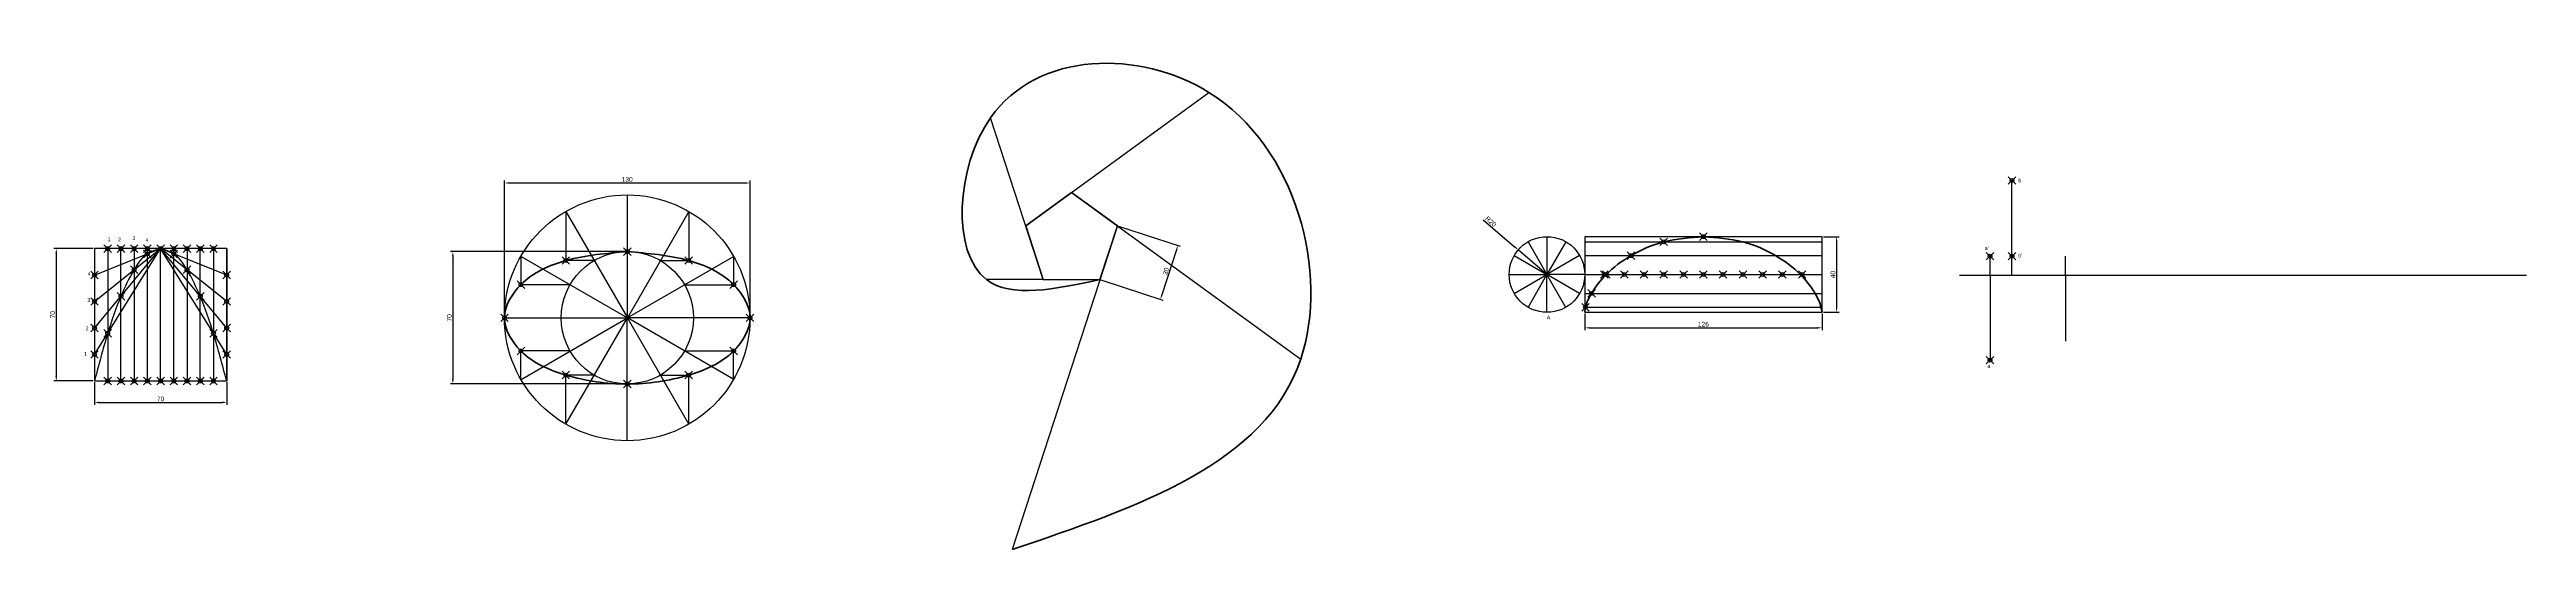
# Model space of a CAD drawing. Header units: millimetres. Extents: x 95 to 1406, y 34 to 298.
import ezdxf

# ---------------------------------------------------------------- set-up
doc = ezdxf.new("R2010")
doc.units = ezdxf.units.MM
doc.header["$PDMODE"] = 35
doc.header["$PDSIZE"] = 2
doc.styles.get("Standard").update_dxf_attribs({"font": 'arial.ttf'})
doc.dimstyles.new('ISO-25', dxfattribs={"dimtxt": 2.5, "dimasz": 2.5, "dimexe": 1.25, "dimexo": 0.625, "dimtad": 1, "dimdec": 0, "dimtxsty": 'Standard', "dimcen": 2.5, "dimclrd": 3, "dimclre": 1, "dimadec": 0, "dimazin": 0, "dimtfac": 1, "dimtdec": 0, "dimtmove": 0, "dimatfit": 3, "dimfxl": 1, "dimarcsym": 0})

# ---------------------------------------------------------------- blocks, each defined once
blk = doc.blocks.new('*D2')
at = {"color": 1, "lineweight": -2, "transparency": 16777216}
for p, q in [((118.3, 193.2), (97.5, 193.2)), ((118.3, 123.2), (97.5, 123.2))]:
    blk.add_line(p, q, dxfattribs=at)
at = {"color": 3, "lineweight": -2, "transparency": 16777216}
blk.add_line((98.8, 190.7), (98.8, 125.7), dxfattribs=at)
at = {"color": 3, "transparency": 16777216}
for points in [[(98.3, 190.7), (99.2, 190.7), (98.8, 193.2)], [(98.3, 125.7), (99.2, 125.7), (98.8, 123.2)]]:
    blk.add_solid(points, dxfattribs=at)
at = {"layer": 'Defpoints', "color": 0, "transparency": 16777216}
for p in [(119, 193.2), (98.8, 123.2), (119, 123.2)]:
    blk.add_point(p, dxfattribs=at)
at = {"color": 0, "transparency": 16777216, "insert": (96.9, 158.2), "char_height": 2.5, "attachment_point": 5, "rotation": 90}
blk.add_mtext('70', dxfattribs=at)
blk = doc.blocks.new('*D3')
at = {"color": 1, "lineweight": -2, "transparency": 16777216}
for p, q in [((119, 122.6), (119, 110.6)), ((189, 122.6), (189, 110.6))]:
    blk.add_line(p, q, dxfattribs=at)
at = {"color": 3, "lineweight": -2, "transparency": 16777216}
blk.add_line((121.5, 111.8), (186.5, 111.8), dxfattribs=at)
at = {"color": 3, "transparency": 16777216}
for points in [[(121.5, 112.3), (121.5, 111.4), (119, 111.8)], [(186.5, 112.3), (186.5, 111.4), (189, 111.8)]]:
    blk.add_solid(points, dxfattribs=at)
at = {"layer": 'Defpoints', "color": 0, "transparency": 16777216}
for p in [(119, 123.2), (189, 123.2), (189, 111.8)]:
    blk.add_point(p, dxfattribs=at)
at = {"color": 0, "transparency": 16777216, "insert": (154, 113.7), "char_height": 2.5, "attachment_point": 5}
blk.add_mtext('70', dxfattribs=at)
blk = doc.blocks.new('*U4')
blk.add_line((0, 32.5), (0, -32.5))
blk = doc.blocks.new('*U5')
at = {"color": 0, "linetype": 'ByBlock', "lineweight": -2, "transparency": 16777216}
for p, rotation in [((384.8, 184.7), 29.99999999999999), ((417.3, 184.7), 329.9999999999999), ((372.9, 172.8), 59.99999999999999), ((429.2, 172.8), 300.0000000000001), ((368.5, 156.6), 90), ((372.9, 140.3), 120), ((384.8, 128.5), 150), ((401, 124.1), 180), ((417.3, 128.5), 210), ((429.2, 140.3), 240), ((433.5, 156.6), 270)]:
    blk.add_blockref('*U4', p, dxfattribs=dict(at, rotation=rotation))
blk.add_blockref('*U4', (401, 189.1), dxfattribs=at)
blk = doc.blocks.new('*D7')
at = {"color": 1, "lineweight": -2, "transparency": 16777216}
for p, q in [((336, 157.2), (336, 229.2)), ((466, 157.2), (466, 229.2))]:
    blk.add_line(p, q, dxfattribs=at)
at = {"color": 3, "lineweight": -2, "transparency": 16777216}
blk.add_line((338.5, 227.9), (463.5, 227.9), dxfattribs=at)
at = {"color": 3, "transparency": 16777216}
for points in [[(338.5, 228.3), (338.5, 227.5), (336, 227.9)], [(463.5, 228.3), (463.5, 227.5), (466, 227.9)]]:
    blk.add_solid(points, dxfattribs=at)
at = {"layer": 'Defpoints', "color": 0, "transparency": 16777216}
for p in [(466, 227.9), (336, 156.6), (466, 156.6)]:
    blk.add_point(p, dxfattribs=at)
at = {"color": 0, "transparency": 16777216, "insert": (401, 229.8), "char_height": 2.5, "attachment_point": 5}
blk.add_mtext('130', dxfattribs=at)
blk = doc.blocks.new('*D8')
at = {"color": 1, "lineweight": -2, "transparency": 16777216}
for p, q in [((400.4, 191.6), (307.4, 191.6)), ((400.4, 121.6), (307.4, 121.6))]:
    blk.add_line(p, q, dxfattribs=at)
at = {"color": 3, "lineweight": -2, "transparency": 16777216}
blk.add_line((308.7, 189.1), (308.7, 124.1), dxfattribs=at)
at = {"color": 3, "transparency": 16777216}
for points in [[(308.2, 189.1), (309.1, 189.1), (308.7, 191.6)], [(308.2, 124.1), (309.1, 124.1), (308.7, 121.6)]]:
    blk.add_solid(points, dxfattribs=at)
at = {"layer": 'Defpoints', "color": 0, "transparency": 16777216}
for p in [(401, 191.6), (308.7, 121.6), (401, 121.6)]:
    blk.add_point(p, dxfattribs=at)
at = {"color": 0, "transparency": 16777216, "insert": (306.8, 156.6), "char_height": 2.5, "attachment_point": 5, "rotation": 90}
blk.add_mtext('70', dxfattribs=at)
blk = doc.blocks.new('*D9')
at = {"color": 1, "lineweight": -2, "transparency": 16777216}
for p, q in [((661, 205.1), (693.7, 194.5)), ((651.7, 176.6), (684.4, 166))]:
    blk.add_line(p, q, dxfattribs=at)
at = {"color": 3, "lineweight": -2, "transparency": 16777216}
blk.add_line((691.7, 192.5), (684, 168.7), dxfattribs=at)
at = {"color": 3, "transparency": 16777216}
for points in [[(691.3, 192.6), (692.1, 192.4), (692.5, 194.9)], [(683.6, 168.9), (684.4, 168.6), (683.2, 166.4)]]:
    blk.add_solid(points, dxfattribs=at)
at = {"layer": 'Defpoints', "color": 0, "transparency": 16777216}
for p in [(660.4, 205.3), (651.1, 176.8), (683.2, 166.4)]:
    blk.add_point(p, dxfattribs=at)
at = {"color": 0, "transparency": 16777216, "insert": (686.1, 181.2), "char_height": 2.5, "attachment_point": 5, "rotation": 72}
blk.add_mtext('30', dxfattribs=at)
blk = doc.blocks.new('*U10')
blk.add_line((0, 10), (0, -10))
blk = doc.blocks.new('*U11')
at = {"color": 0, "linetype": 'ByBlock', "lineweight": -2, "transparency": 16777216}
for p, rotation in [((882.8, 188.2), 29.99999999999999), ((892.8, 188.2), 329.9999999999999), ((879.1, 184.5), 59.99999999999999), ((896.4, 184.5), 299.9999999999999), ((877.8, 179.5), 90), ((879.1, 174.5), 120), ((882.8, 170.8), 150), ((887.8, 169.5), 180), ((892.8, 170.8), 210), ((896.4, 174.5), 240), ((897.8, 179.5), 270)]:
    blk.add_blockref('*U10', p, dxfattribs=dict(at, rotation=rotation))
blk.add_blockref('*U10', (887.8, 189.5), dxfattribs=at)
blk = doc.blocks.new('*D12')
at = {"color": 3, "lineweight": -2, "transparency": 16777216}
for p, q in [((854.1, 208.4), (870.7, 194.2)), ((887.8, 179.5), (872.6, 192.5))]:
    blk.add_line(p, q, dxfattribs=at)
at = {"color": 3, "transparency": 16777216}
blk.add_solid([(871, 194.5), (870.4, 193.8), (872.6, 192.5)], dxfattribs=at)
at = {"layer": 'Defpoints', "color": 0, "transparency": 16777216}
for p in [(872.6, 192.5), (887.8, 179.5)]:
    blk.add_point(p, dxfattribs=at)
at = {"color": 0, "transparency": 16777216, "insert": (858.1, 207.5), "char_height": 2.5, "attachment_point": 5, "rotation": 319.3312}
blk.add_mtext('R20', dxfattribs=at)
blk = doc.blocks.new('*D13')
at = {"color": 1, "lineweight": -2, "transparency": 16777216}
for p, q in [((907.8, 158.9), (907.8, 150)), ((1033.4, 158.9), (1033.4, 150))]:
    blk.add_line(p, q, dxfattribs=at)
at = {"color": 3, "lineweight": -2, "transparency": 16777216}
blk.add_line((910.3, 151.3), (1030.9, 151.3), dxfattribs=at)
at = {"color": 3, "transparency": 16777216}
for points in [[(910.3, 151.7), (910.3, 150.9), (907.8, 151.3)], [(1030.9, 151.7), (1030.9, 150.9), (1033.4, 151.3)]]:
    blk.add_solid(points, dxfattribs=at)
at = {"layer": 'Defpoints', "color": 0, "transparency": 16777216}
for p in [(907.8, 159.5), (1033.4, 159.5), (1033.4, 151.3)]:
    blk.add_point(p, dxfattribs=at)
at = {"color": 0, "transparency": 16777216, "insert": (970.6, 153.2), "char_height": 2.5, "attachment_point": 5}
blk.add_mtext('126', dxfattribs=at)
blk = doc.blocks.new('*D14')
at = {"color": 1, "lineweight": -2, "transparency": 16777216}
for p, q in [((1034.1, 199.5), (1042.4, 199.5)), ((1034.1, 159.5), (1042.4, 159.5))]:
    blk.add_line(p, q, dxfattribs=at)
at = {"color": 3, "lineweight": -2, "transparency": 16777216}
blk.add_line((1041.1, 197), (1041.1, 162), dxfattribs=at)
at = {"color": 3, "transparency": 16777216}
for points in [[(1040.7, 197), (1041.5, 197), (1041.1, 199.5)], [(1040.7, 162), (1041.5, 162), (1041.1, 159.5)]]:
    blk.add_solid(points, dxfattribs=at)
at = {"layer": 'Defpoints', "color": 0, "transparency": 16777216}
for p in [(1033.5, 199.5), (1033.5, 159.5), (1041.1, 159.5)]:
    blk.add_point(p, dxfattribs=at)
at = {"color": 0, "transparency": 16777216, "insert": (1039.2, 179.5), "char_height": 2.5, "attachment_point": 5, "rotation": 90}
blk.add_mtext('40', dxfattribs=at)

msp = doc.modelspace()

# ---------------------------------------------------------------- linework, layer by layer
for p, q in [((611.9, 205.3), (708.9, 275.8)), ((621.1, 176.8), (593.3, 262.4)), ((636.1, 222.9), (757.5, 134.8)), ((1133.9, 179.2), (1133.9, 229.2)), ((368.5, 212.9), (368.5, 186.9)), ((433.5, 212.9), (433.5, 186.9)), ((660.4, 205.3), (604.8, 34.1)), ((1033.4, 199.5), (907.8, 199.5)), ((907.8, 199.5), (907.8, 159.5)), ((907.8, 196.8), (1033.4, 196.8)), ((1033.4, 179.5), (1033.4, 199.5)), ((189, 193.2), (119, 193.2)), ((119, 193.2), (119, 123.2)), ((119, 137.2), (154, 193.2)), ((119, 151.2), (154, 193.2)), ((119, 165.2), (154, 193.2)), ((119, 179.2), (154, 193.2)), ((126, 193.2), (126, 123.2)), ((133, 123.2), (133, 193.2)), ((140, 193.2), (140, 123.2)), ((147, 123.2), (147, 193.2)), ((154, 123.2), (154, 193.2)), ((154, 123.2), (154, 193.2)), ((189, 137.2), (154, 193.2)), ((189, 151.2), (154, 193.2)), ((189, 165.2), (154, 193.2)), ((189, 179.2), (154, 193.2)), ((161, 123.2), (161, 193.2)), ((168, 193.2), (168, 123.2)), ((175, 123.2), (175, 193.2)), ((182, 193.2), (182, 123.2)), ((189, 123.2), (189, 193.2)), ((189, 193.2), (189, 123.2)), ((344.7, 189.1), (344.7, 174.1)), ((383.5, 186.9), (368.5, 186.9)), ((418.5, 186.9), (433.5, 186.9)), ((457.3, 189.1), (457.3, 174.1)), ((907.8, 189.5), (1033.4, 189.5)), ((1122.3, 179.2), (1122.3, 189.2)), ((1133.9, 179.2), (1133.9, 189.2)), ((1162.2, 179.2), (1162.2, 189.2)), ((370.7, 174.1), (344.7, 174.1)), ((431.3, 174.1), (457.3, 174.1)), ((621.1, 176.8), (591.1, 176.8)), ((907.8, 179.5), (1033.4, 179.5)), ((1033.4, 159.5), (1033.4, 179.5)), ((1106.2, 179.2), (1406.2, 179.2)), ((1122.3, 179.2), (1122.3, 134.2)), ((1162.2, 179.2), (1162.2, 144.2)), ((907.8, 169.5), (1033.4, 169.5)), ((907.8, 162.2), (1033.4, 162.2)), ((907.8, 159.5), (1033.4, 159.5)), ((344.7, 124.1), (344.7, 139.1)), ((370.7, 139.1), (344.7, 139.1)), ((431.3, 139.1), (457.3, 139.1)), ((457.3, 124.1), (457.3, 139.1)), ((119, 123.2), (189, 123.2)), ((368.5, 100.3), (368.5, 126.3)), ((383.5, 126.3), (368.5, 126.3)), ((418.5, 126.3), (433.5, 126.3)), ((433.5, 100.3), (433.5, 126.3))]:
    msp.add_line(p, q)
msp.add_lwpolyline([(621.1, 176.8), (651.1, 176.8), (660.4, 205.3), (636.1, 222.9), (611.9, 205.3)], close=True)
for centre, radius in [((401, 156.6), 65), ((887.8, 179.5), 20), ((401, 156.6), 35)]:
    msp.add_circle(centre, radius)
at = {"color": 240, "lineweight": 35, "true_color": 0xed1f24}
msp.add_spline([(604.8, 34.1), (757.5, 134.8), (708.9, 275.8), (593.3, 262.4), (591.1, 176.8), (651.1, 176.8)], degree=3, dxfattribs=at)
msp.add_open_spline([(1033.4, 159.5), (1033.2, 160.4), (1032.7, 163.9), (1029.2, 171.1), (1021.5, 180.9), (1008.5, 190.4), (991, 198.1), (977.6, 199), (970.6, 199.5), (963.5, 199), (950.1, 198.1), (932.6, 190.4), (919.6, 180.9), (911.9, 171.1), (908.4, 163.9), (907.9, 160.4), (907.8, 159.5)], degree=3, knots=[0, 0, 0, 0, 2.719826, 10.687772, 23.362159, 39.879467, 58.683452, 79.787578, 79.787578, 79.787578, 100.891703, 119.695688, 136.212997, 148.887384, 156.855329, 159.575155, 159.575155, 159.575155, 159.575155], dxfattribs=at)
at = {"color": 242, "lineweight": 30, "true_color": 0xcd2027}
msp.add_open_spline([(189, 123.2), (186.7, 131.6), (182.8, 146.8), (175.9, 166.7), (169.1, 180.6), (162.5, 190.7), (156.4, 192.5), (154, 193.2), (151.5, 192.5), (145.4, 190.7), (138.8, 180.6), (132, 166.7), (125.2, 146.8), (121.2, 131.6), (119, 123.2)], degree=3, knots=[0, 0, 0, 0, 26.154158, 46.966655, 62.61913, 73.55348, 81.092711, 81.092711, 81.092711, 88.631941, 99.566291, 115.218767, 136.031263, 162.185421, 162.185421, 162.185421, 162.185421], dxfattribs=at)
at = {"color": 40, "lineweight": 35, "true_color": 0xf8d731}
msp.add_spline([(401, 191.6), (433.5, 186.9), (457.3, 174.1), (466, 156.6), (457.3, 139.1), (433.5, 126.3), (401, 121.6), (368.5, 126.3), (344.7, 139.1), (336, 156.6), (344.7, 174.1), (368.5, 186.9), (401, 191.6)], degree=3, dxfattribs=at)
for p in [(1133.9, 229.2), (949.6, 196.8), (970.6, 199.5), (126, 193.2), (133, 193.2), (140, 193.2), (140, 182), (147, 193.2), (147, 190.4), (154, 193.2), (161, 193.2), (161, 193.2), (161, 190.4), (168, 193.2), (168, 193.2), (168, 182), (175, 193.2), (175, 193.2), (182, 193.2), (182, 193.2), (368.5, 186.9), (401, 191.6), (433.5, 186.9), (932.3, 189.5), (1122.3, 189.2), (1133.9, 189.2), (119, 179.2), (189, 179.2), (344.7, 174.1), (457.3, 174.1), (911.4, 169.5), (918.2, 179.5), (919.2, 179.5), (928.7, 179.5), (939.2, 179.5), (949.6, 179.5), (960.1, 179.5), (970.6, 179.5), (981, 179.5), (991.5, 179.5), (1002, 179.5), (1012.4, 179.5), (1022.9, 179.5), (119, 165.2), (133, 168), (175, 168), (189, 165.2), (336, 156.6), (466, 156.6), (908.2, 162.2), (119, 151.2), (126, 148.4), (182, 148.4), (189, 151.2), (119, 137.2), (189, 137.2), (344.7, 139.1), (457.3, 139.1), (1122.3, 134.2), (126, 123.2), (133, 123.2), (140, 123.2), (147, 123.2), (154, 123.2), (161, 123.2), (161, 123.2), (168, 123.2), (168, 123.2), (175, 123.2), (175, 123.2), (182, 123.2), (182, 123.2), (368.5, 126.3), (401, 121.6), (433.5, 126.3)]:
    msp.add_point(p)

# ---------------------------------------------------------------- block references
for name in ['*U5', '*U11']:
    msp.add_blockref(name, (0, 0))

# ---------------------------------------------------------------- texts
for s, p in [('b', (1137.3, 228.2)), ('1', (125.9, 197.1)), ('2', (131.5, 197)), ('3', (139.1, 197.7)), ('4', (146, 196.7)), ("a'", (1119.5, 192.4)), ("b'", (1137.2, 188.5)), ('4', (115.5, 178.8)), ('3', (115.2, 165)), ('A', (887.7, 155.8)), ('2', (114.3, 150)), ('1', (113.5, 136.5)), ('a', (1120.9, 130.1))]:
    msp.add_text(s, height=2).set_placement(p)

# ---------------------------------------------------------------- dimensions: what is measured, and where the dimension line sits
for base, p1, p2, picture, middle in [((466, 227.9), (336, 156.6), (466, 156.6), '*D7', (401, 229.8)), ((189, 111.8), (119, 123.2), (189, 123.2), '*D3', (154, 113.7))]:
    dim = msp.add_linear_dim(base=base, p1=p1, p2=p2, dimstyle='ISO-25')
    dim.commit()
    dim.dimension.update_dxf_attribs({"geometry": picture, "text_midpoint": middle})
dim = msp.add_radius_dim(center=(887.8, 179.5), mpoint=(872.6, 192.5), dimstyle='ISO-25')
dim.commit()
dim.dimension.update_dxf_attribs({"geometry": '*D12', "text_midpoint": (856.9, 206), "dimtype": 164})
for p1, p2, distance, picture, middle in [((660.4, 205.3), (651.1, 176.8), 33.8, '*D9', (686.1, 181.2)), ((1033.5, 199.5), (1033.5, 159.5), 7.6, '*D14', (1039.2, 179.5)), ((907.8, 159.5), (1033.4, 159.5), -8.2, '*D13', (970.6, 153.2))]:
    dim = msp.add_aligned_dim(p1=p1, p2=p2, distance=distance, dimstyle='ISO-25')
    dim.commit()
    dim.dimension.update_dxf_attribs({"geometry": picture, "text_midpoint": middle})
for base, p1, p2, picture, middle in [((98.8, 123.2), (119, 193.2), (119, 123.2), '*D2', (96.9, 158.2)), ((308.7, 121.6), (401, 191.6), (401, 121.6), '*D8', (306.8, 156.6))]:
    dim = msp.add_linear_dim(base=base, p1=p1, p2=p2, angle=90, dimstyle='ISO-25')
    dim.commit()
    dim.dimension.update_dxf_attribs({"geometry": picture, "text_midpoint": middle})

doc.saveas('drawing.dxf')
